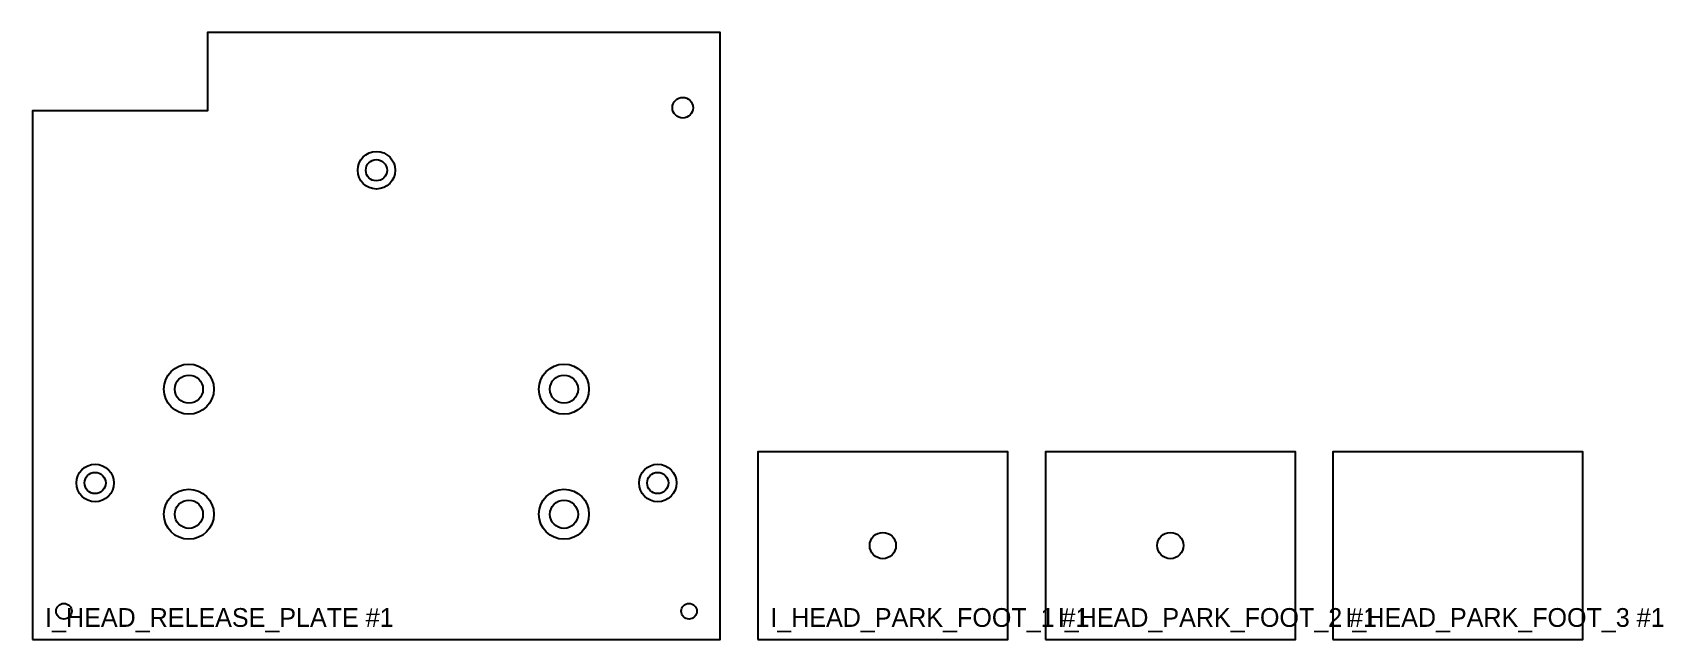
# Model space of a CAD drawing. Header units: millimetres. Extents: x 0 to 1219, y 0 to 2438.
# Drawn here: x 10 to 270.9, y 10 to 107 of the extents above; entities that cross this region are included whole.
import ezdxf

# ---------------------------------------------------------------- set-up
doc = ezdxf.new("R2010")
doc.units = ezdxf.units.MM
for name, color, linetype in [('CUT_HOLES', 7, 'Continuous'), ('CUT_OUTER', 7, 'Continuous'), ('MILL_FRONT_CB_DEPTH_3', 7, 'Continuous'), ('MILL_REAR_CB_DEPTH_4', 7, 'Continuous'), ('PART_MARK_NO_CUT', 7, 'Continuous')]:
    doc.layers.add(name, color=color, linetype=linetype)

msp = doc.modelspace()

# ---------------------------------------------------------------- texts
at = {"layer": 'PART_MARK_NO_CUT'}
for s, p in [('I_HEAD_RELEASE_PLATE #1', (12, 12)), ('I_HEAD_PARK_FOOT_1 #1', (128, 12)), ('I_HEAD_PARK_FOOT_2 #1', (174, 12)), ('I_HEAD_PARK_FOOT_3 #1', (220, 12))]:
    msp.add_text(s, height=3, dxfattribs=at).set_placement(p)

# ---------------------------------------------------------------- linework, layer by layer
at = {"layer": 'CUT_HOLES'}
for centre, radius in [((114, 95), 1.65), ((65, 85), 1.7), ((35, 50), 2.25), ((95, 50), 2.25), ((20, 35), 1.7), ((110, 35), 1.7), ((35, 30), 2.25), ((95, 30), 2.25), ((146, 25), 2.1), ((192, 25), 2.1), ((15, 14.5), 1.25), ((115, 14.5), 1.25)]:
    msp.add_circle(centre, radius, dxfattribs=at)
at = {"layer": 'CUT_OUTER'}
for points in [[(10, 10), (120, 10), (120, 107), (38, 107), (38, 94.5), (10, 94.5)], [(126, 10), (166, 10), (166, 40), (126, 40)], [(172, 10), (212, 10), (212, 40), (172, 40)], [(218, 10), (258, 10), (258, 40), (218, 40)]]:
    msp.add_lwpolyline(points, close=True, dxfattribs=at)
at = {"layer": 'MILL_FRONT_CB_DEPTH_3'}
for centre in [(65, 85), (20, 35), (110, 35)]:
    msp.add_circle(centre, 3, dxfattribs=at)
at = {"layer": 'MILL_REAR_CB_DEPTH_4'}
for centre in [(35, 50), (95, 50), (35, 30), (95, 30)]:
    msp.add_circle(centre, 4, dxfattribs=at)

msp.set_redraw_order([(e.dxf.handle, doc.entitydb.next_handle()) for e in msp.query("TEXT MTEXT ATTDEF DIMENSION ARC_DIMENSION")])  # texts and dimensions are drawn at this point

doc.saveas('drawing.dxf')
